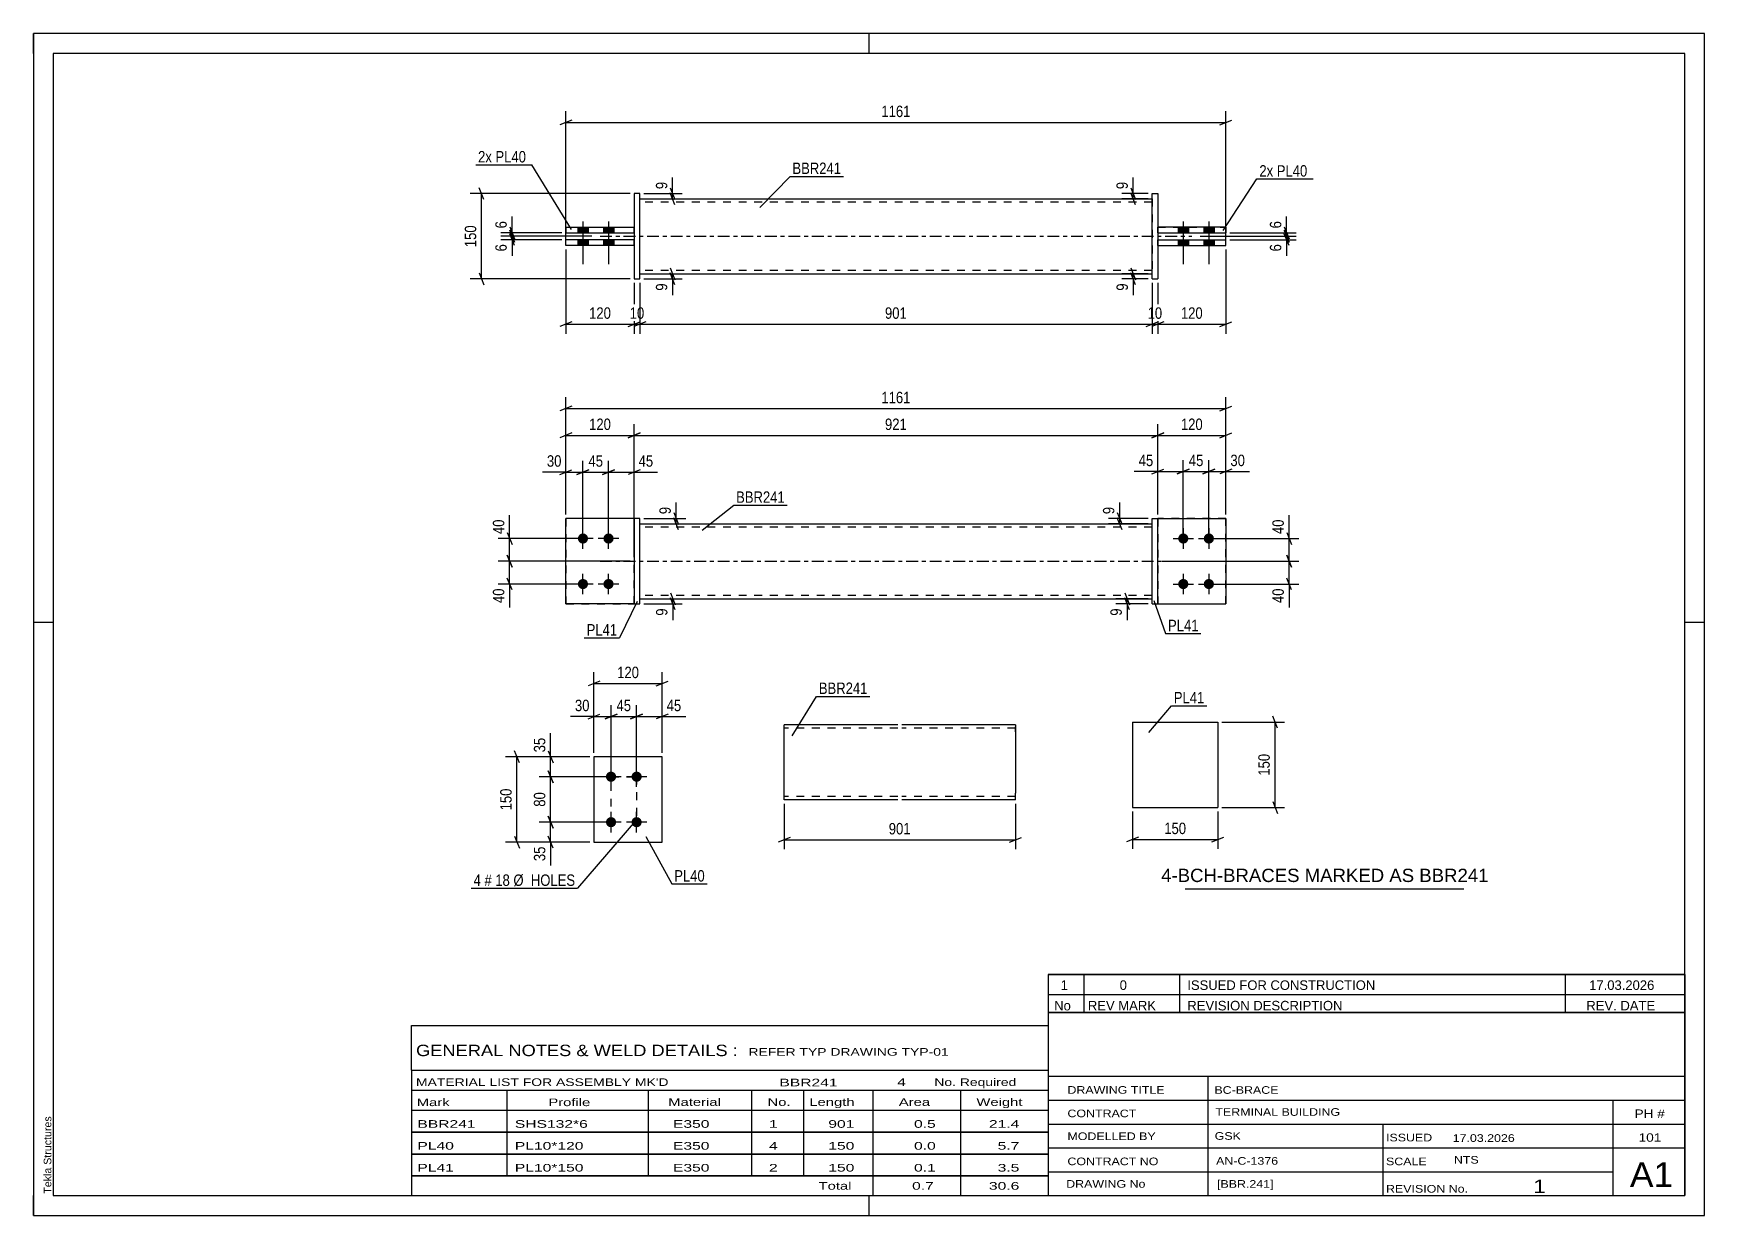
# Paper-space layout 'Layout1' of a CAD drawing. Header units: millimetres. Extents: x 0 to 420, y 0 to 297.
# The model-space entities are those that its viewports show. They can reach past a viewport. Long polylines and large blocks are cut down to what shows.
import ezdxf

# ---------------------------------------------------------------- set-up
doc = ezdxf.new("R2010")
doc.units = ezdxf.units.MM
doc.linetypes.add('DXK_LINE_DOT2', pattern=[3.9198, 1.9599, -1.9599])
doc.linetypes.add('DXK_LINE_DOT3', pattern=[5.9187, 2.979, -0.9799, 0.9799, -0.9799])
doc.layers.add('Viewport layer', color=7, linetype='Continuous', plot=False)
doc.styles.add('Arial', font='ARIAL.TTF', dxfattribs={"height": 0.2})
doc.styles.add('Arial Narrow', font='ARIALN.TTF', dxfattribs={"height": 0.2})

# ---------------------------------------------------------------- blocks, each defined once
blk = doc.blocks.new('Unknown-581633091-1163')
at = {"color": 5, "linetype": 'Continuous'}
for p, q in [((420, 297), (0, 297)), ((0, 297), (0, 0)), ((0, 292), (0, 297)), ((210, 292), (210, 297)), ((420, 0), (420, 297)), ((415, 292), (5, 292)), ((5, 292), (5, 5)), ((415, 5), (415, 292)), ((5, 149), (0, 149)), ((420, 149), (415, 149)), ((0, 0), (0, 5)), ((5, 5), (415, 5)), ((210, 0), (210, 5)), ((0, 0), (420, 0))]:
    blk.add_line(p, q, dxfattribs=at)
at = {"color": 174, "linetype": 'Continuous', "style": 'Arial'}
blk.add_text('Tekla Structures', height=1.9102, rotation=90, dxfattribs=at).set_placement((4.5, 5.5))
blk = doc.blocks.new('Part-581633091-1797 - 1790')
at = {"color": 7, "linetype": 'DXK_LINE_DOT2'}
for p, q in [((299.71, 175.1), (282.56, 175.1)), ((282.56, 175.1), (282.56, 153.67)), ((299.71, 153.67), (299.71, 175.1)), ((282.56, 153.67), (299.71, 153.67))]:
    blk.add_line(p, q, dxfattribs=at)
blk = doc.blocks.new('Part-581633091-1814 - 1790')
at = {"color": 2, "linetype": 'Continuous'}
for p, q in [((152.4, 175.1), (150.97, 175.1)), ((150.97, 175.1), (150.97, 153.67)), ((152.4, 153.67), (152.4, 175.1)), ((150.97, 153.67), (152.4, 153.67))]:
    blk.add_line(p, q, dxfattribs=at)
blk = doc.blocks.new('Bolt-581633091-1798 - 1790')
at = {"linetype": 'Continuous'}
for points in [[(138.11, 168.81, -1), (138.11, 171.38, -1)], [(144.54, 168.81, -1), (144.54, 171.38, -1)], [(138.11, 157.38, -1), (138.11, 159.95, -1)], [(144.54, 157.38, -1), (144.54, 159.95, -1)]]:
    blk.add_hatch(color=1, dxfattribs=at).paths.add_polyline_path(points)
at = {"color": 1, "linetype": 'Continuous'}
for p, q in [((138.11, 167.52), (138.11, 172.67)), ((144.54, 167.52), (144.54, 172.67)), ((140.69, 170.1), (135.54, 170.1)), ((147.11, 170.1), (141.97, 170.1)), ((138.11, 156.1), (138.11, 161.24)), ((144.54, 156.1), (144.54, 161.24)), ((140.69, 158.67), (135.54, 158.67)), ((147.11, 158.67), (141.97, 158.67))]:
    blk.add_line(p, q, dxfattribs=at)
blk = doc.blocks.new('Bolt-581633091-1799 - 1790')
at = {"linetype": 'Continuous'}
for points in [[(288.99, 171.38, -1), (288.99, 168.81, -1)], [(295.42, 171.38, -1), (295.42, 168.81, -1)], [(288.99, 159.95, -1), (288.99, 157.38, -1)], [(295.42, 159.95, -1), (295.42, 157.38, -1)]]:
    blk.add_hatch(color=1, dxfattribs=at).paths.add_polyline_path(points)
at = {"color": 1, "linetype": 'Continuous'}
for p, q in [((288.99, 172.67), (288.99, 167.52)), ((295.42, 172.67), (295.42, 167.52)), ((286.42, 170.1), (291.56, 170.1)), ((292.85, 170.1), (297.99, 170.1)), ((288.99, 161.24), (288.99, 156.1)), ((295.42, 161.24), (295.42, 156.1)), ((286.42, 158.67), (291.56, 158.67)), ((292.85, 158.67), (297.99, 158.67))]:
    blk.add_line(p, q, dxfattribs=at)
blk = doc.blocks.new('Part-581633091-1804 - 1790')
at = {"color": 2, "linetype": 'Continuous'}
for p, q in [((152.4, 173.81), (281.13, 173.81)), ((152.4, 154.95), (281.13, 154.95))]:
    blk.add_line(p, q, dxfattribs=at)
at = {"color": 7, "linetype": 'DXK_LINE_DOT2'}
for p, q in [((152.4, 154.95), (152.4, 173.81)), ((281.13, 172.95), (152.4, 172.95)), ((281.13, 154.95), (281.13, 173.81)), ((281.13, 155.81), (152.4, 155.81))]:
    blk.add_line(p, q, dxfattribs=at)
at = {"color": 7, "linetype": 'DXK_LINE_DOT3'}
blk.add_line((142.4, 164.38), (291.13, 164.38), dxfattribs=at)
blk = doc.blocks.new('Part-581633091-1809 - 1790')
at = {"color": 2, "linetype": 'Continuous'}
for p, q in [((282.56, 175.1), (299.71, 175.1)), ((299.71, 175.1), (299.71, 153.67)), ((282.56, 153.67), (299.71, 153.67))]:
    blk.add_line(p, q, dxfattribs=at)
at = {"color": 7, "linetype": 'DXK_LINE_DOT2'}
blk.add_line((282.56, 175.1), (282.56, 153.67), dxfattribs=at)
blk = doc.blocks.new('Part-581633091-1819 - 1790')
at = {"color": 7, "linetype": 'DXK_LINE_DOT2'}
for p, q in [((150.97, 175.1), (133.83, 175.1)), ((133.83, 175.1), (133.83, 153.67)), ((150.97, 153.67), (150.97, 175.1)), ((133.83, 153.67), (150.97, 153.67))]:
    blk.add_line(p, q, dxfattribs=at)
blk = doc.blocks.new('Part-581633091-1824 - 1790')
at = {"color": 2, "linetype": 'Continuous'}
for p, q in [((150.97, 175.1), (133.83, 175.1)), ((133.83, 153.67), (133.83, 175.1)), ((150.97, 153.67), (133.83, 153.67))]:
    blk.add_line(p, q, dxfattribs=at)
at = {"color": 7, "linetype": 'DXK_LINE_DOT2'}
blk.add_line((150.97, 153.67), (150.97, 175.1), dxfattribs=at)
blk = doc.blocks.new('Part-581633091-1829 - 1790')
at = {"color": 2, "linetype": 'Continuous'}
for p, q in [((281.13, 175.1), (282.56, 175.1)), ((281.13, 153.67), (281.13, 175.1)), ((282.56, 153.67), (282.56, 175.1)), ((281.13, 153.67), (281.13, 153.67)), ((281.13, 153.67), (282.56, 153.67))]:
    blk.add_line(p, q, dxfattribs=at)
at = {"color": 7, "linetype": 'DXK_LINE_DOT2'}
for p, q in [((281.13, 175.1), (282.56, 175.1)), ((281.13, 153.67), (282.56, 153.67))]:
    blk.add_line(p, q, dxfattribs=at)
blk = doc.blocks.new('Part-581633091-2144 - 2122')
at = {"color": 2, "linetype": 'Continuous'}
for p, q in [((150.97, 245.18), (133.83, 245.18)), ((133.83, 243.75), (133.83, 245.18)), ((150.97, 243.75), (133.83, 243.75)), ((150.97, 243.75), (150.97, 245.18))]:
    blk.add_line(p, q, dxfattribs=at)
blk = doc.blocks.new('Part-581633091-2128 - 2122')
at = {"color": 2, "linetype": 'Continuous'}
for p, q in [((282.56, 245.18), (299.71, 245.18)), ((282.56, 243.75), (282.56, 245.18)), ((282.56, 243.75), (282.56, 243.75)), ((282.56, 243.75), (299.71, 243.75)), ((299.71, 243.75), (299.71, 245.18))]:
    blk.add_line(p, q, dxfattribs=at)
at = {"color": 7, "linetype": 'DXK_LINE_DOT2'}
for p, q in [((282.56, 245.18), (299.71, 245.18)), ((282.56, 243.75), (299.71, 243.75))]:
    blk.add_line(p, q, dxfattribs=at)
blk = doc.blocks.new('Part-581633091-2133 - 2122')
at = {"color": 2, "linetype": 'Continuous'}
for p, q in [((299.71, 248.32), (282.56, 248.32)), ((282.56, 246.89), (282.56, 248.32)), ((299.71, 248.32), (299.71, 246.89)), ((282.56, 246.89), (282.56, 246.89)), ((282.56, 246.89), (299.71, 246.89))]:
    blk.add_line(p, q, dxfattribs=at)
at = {"color": 7, "linetype": 'DXK_LINE_DOT2'}
for p, q in [((282.56, 248.32), (282.56, 248.32)), ((282.56, 248.32), (299.71, 248.32)), ((299.71, 248.32), (299.71, 248.32)), ((282.56, 246.89), (299.71, 246.89))]:
    blk.add_line(p, q, dxfattribs=at)
blk = doc.blocks.new('Part-581633091-2150 - 2122')
at = {"color": 2, "linetype": 'Continuous'}
for p, q in [((152.4, 255.47), (281.13, 255.47)), ((152.4, 236.61), (281.13, 236.61))]:
    blk.add_line(p, q, dxfattribs=at)
at = {"color": 7, "linetype": 'DXK_LINE_DOT2'}
for p, q in [((152.4, 236.61), (152.4, 255.47)), ((281.13, 254.61), (152.4, 254.61)), ((281.13, 255.47), (281.13, 236.61)), ((281.13, 237.47), (152.4, 237.47))]:
    blk.add_line(p, q, dxfattribs=at)
at = {"color": 7, "linetype": 'DXK_LINE_DOT3'}
blk.add_line((142.4, 246.04), (291.13, 246.04), dxfattribs=at)
blk = doc.blocks.new('Part-581633091-2134 - 2122')
at = {"color": 2, "linetype": 'Continuous'}
for p, q in [((152.4, 256.75), (150.97, 256.75)), ((150.97, 256.75), (150.97, 235.32)), ((152.4, 235.32), (152.4, 256.75)), ((150.97, 235.32), (152.4, 235.32))]:
    blk.add_line(p, q, dxfattribs=at)
blk = doc.blocks.new('Part-581633091-2139 - 2122')
at = {"color": 2, "linetype": 'Continuous'}
for p, q in [((133.83, 248.32), (150.97, 248.32)), ((133.83, 248.32), (133.83, 246.89)), ((150.97, 246.89), (150.97, 248.32)), ((133.83, 246.89), (150.97, 246.89))]:
    blk.add_line(p, q, dxfattribs=at)
blk = doc.blocks.new('Part-581633091-2145 - 2122')
at = {"color": 2, "linetype": 'Continuous'}
for p, q in [((281.13, 256.75), (281.13, 256.75)), ((281.13, 235.32), (281.13, 256.75)), ((281.13, 256.75), (282.56, 256.75)), ((282.56, 256.75), (282.56, 256.75)), ((282.56, 256.75), (282.56, 235.32)), ((281.13, 235.32), (282.56, 235.32)), ((281.13, 235.32), (281.13, 235.32)), ((282.56, 235.32), (282.56, 235.32))]:
    blk.add_line(p, q, dxfattribs=at)
at = {"color": 7, "linetype": 'DXK_LINE_DOT2'}
for p, q in [((281.13, 256.75), (281.13, 256.75)), ((281.13, 256.75), (282.56, 256.75)), ((281.13, 235.32), (282.56, 235.32))]:
    blk.add_line(p, q, dxfattribs=at)
blk = doc.blocks.new('Bolt-581633091-2151 - 2122')
at = {"linetype": 'Continuous'}
for points in [[(290.28, 248.32), (287.71, 248.32), (287.71, 246.89), (290.28, 246.89)], [(290.28, 248.32), (287.71, 248.32), (287.71, 246.89), (290.28, 246.89)], [(296.71, 248.32), (294.13, 248.32), (294.13, 246.89), (296.71, 246.89)], [(296.71, 248.32), (294.13, 248.32), (294.13, 246.89), (296.71, 246.89)], [(290.28, 245.18), (287.71, 245.18), (287.71, 243.75), (290.28, 243.75)], [(290.28, 245.18), (287.71, 245.18), (287.71, 243.75), (290.28, 243.75)], [(296.71, 245.18), (294.13, 245.18), (294.13, 243.75), (296.71, 243.75)], [(296.71, 245.18), (294.13, 245.18), (294.13, 243.75), (296.71, 243.75)]]:
    blk.add_hatch(color=1, dxfattribs=at).paths.add_polyline_path(points)
at = {"color": 1, "linetype": 'Continuous'}
for p, q in [((287.71, 248.32), (287.71, 246.89)), ((287.71, 248.32), (287.71, 246.89)), ((288.99, 249.75), (288.99, 239.04)), ((288.99, 249.75), (288.99, 239.04)), ((290.28, 248.32), (290.28, 246.89)), ((290.28, 248.32), (290.28, 246.89)), ((294.13, 248.32), (294.13, 246.89)), ((294.13, 248.32), (294.13, 246.89)), ((295.42, 249.75), (295.42, 239.04)), ((295.42, 249.75), (295.42, 239.04)), ((296.71, 248.32), (296.71, 246.89)), ((296.71, 248.32), (296.71, 246.89)), ((287.71, 245.18), (287.71, 243.75)), ((287.71, 245.18), (287.71, 243.75)), ((290.28, 245.18), (290.28, 243.75)), ((290.28, 245.18), (290.28, 243.75)), ((294.13, 245.18), (294.13, 243.75)), ((294.13, 245.18), (294.13, 243.75)), ((296.71, 245.18), (296.71, 243.75)), ((296.71, 245.18), (296.71, 243.75))]:
    blk.add_line(p, q, dxfattribs=at)
blk = doc.blocks.new('Bolt-581633091-2152 - 2122')
at = {"linetype": 'Continuous'}
for points in [[(136.83, 246.89), (139.4, 246.89), (139.4, 248.32), (136.83, 248.32)], [(136.83, 246.89), (139.4, 246.89), (139.4, 248.32), (136.83, 248.32)], [(143.26, 246.89), (145.83, 246.89), (145.83, 248.32), (143.26, 248.32)], [(143.26, 246.89), (145.83, 246.89), (145.83, 248.32), (143.26, 248.32)], [(136.83, 243.75), (139.4, 243.75), (139.4, 245.18), (136.83, 245.18)], [(136.83, 243.75), (139.4, 243.75), (139.4, 245.18), (136.83, 245.18)], [(143.26, 243.75), (145.83, 243.75), (145.83, 245.18), (143.26, 245.18)], [(143.26, 243.75), (145.83, 243.75), (145.83, 245.18), (143.26, 245.18)]]:
    blk.add_hatch(color=1, dxfattribs=at).paths.add_polyline_path(points)
at = {"color": 1, "linetype": 'Continuous'}
for p, q in [((136.83, 248.32), (136.83, 246.89)), ((136.83, 248.32), (136.83, 246.89)), ((138.11, 249.75), (138.11, 239.04)), ((138.11, 249.75), (138.11, 239.04)), ((139.4, 248.32), (139.4, 246.89)), ((139.4, 248.32), (139.4, 246.89)), ((143.26, 248.32), (143.26, 246.89)), ((143.26, 248.32), (143.26, 246.89)), ((144.54, 249.75), (144.54, 239.04)), ((144.54, 249.75), (144.54, 239.04)), ((145.83, 248.32), (145.83, 246.89)), ((145.83, 248.32), (145.83, 246.89)), ((136.83, 245.18), (136.83, 243.75)), ((136.83, 245.18), (136.83, 243.75)), ((139.4, 245.18), (139.4, 243.75)), ((139.4, 245.18), (139.4, 243.75)), ((143.26, 245.18), (143.26, 243.75)), ((143.26, 245.18), (143.26, 243.75)), ((145.83, 245.18), (145.83, 243.75)), ((145.83, 245.18), (145.83, 243.75))]:
    blk.add_line(p, q, dxfattribs=at)
blk = doc.blocks.new('Part-581633091-1458 - 1409')
at = {"color": 2, "linetype": 'Continuous'}
for p, q in [((158.02, 115.26), (140.88, 115.26)), ((140.88, 115.26), (140.88, 93.83)), ((158.02, 93.83), (158.02, 115.26)), ((140.88, 93.83), (158.02, 93.83))]:
    blk.add_line(p, q, dxfattribs=at)
blk = doc.blocks.new('Bolt-581633091-1443 - 1409')
at = {"linetype": 'Continuous'}
for points in [[(145.17, 108.97, -1), (145.17, 111.55, -1)], [(151.6, 108.97, -1), (151.6, 111.55, -1)], [(145.17, 97.55, -1), (145.17, 100.12, -1)], [(151.6, 97.55, -1), (151.6, 100.12, -1)]]:
    blk.add_hatch(color=1, dxfattribs=at).paths.add_polyline_path(points)
at = {"color": 1, "linetype": 'Continuous'}
for p, q in [((147.74, 110.26), (142.6, 110.26)), ((145.17, 107.69), (145.17, 112.83)), ((154.17, 110.26), (149.02, 110.26)), ((151.6, 107.69), (151.6, 112.83)), ((145.17, 96.26), (145.17, 101.4)), ((151.6, 96.26), (151.6, 101.4)), ((147.74, 98.83), (142.6, 98.83)), ((154.17, 98.83), (149.02, 98.83))]:
    blk.add_line(p, q, dxfattribs=at)
blk = doc.blocks.new('Part-581633091-1389 - 1373')
at = {"color": 2, "linetype": 'Continuous'}
for p, q in [((276.24, 123.98), (276.24, 102.55)), ((276.24, 123.98), (297.67, 123.98)), ((297.67, 123.98), (297.67, 102.55)), ((276.24, 102.55), (297.67, 102.55))]:
    blk.add_line(p, q, dxfattribs=at)
blk = doc.blocks.new('Part-581633091-1273 - 1255')
at = {"color": 2, "linetype": 'Continuous'}
for p, q in [((217.22, 123.28), (188.65, 123.28)), ((188.65, 104.55), (188.65, 123.28)), ((246.79, 123.28), (218.22, 123.28)), ((246.79, 123.28), (246.79, 123.15)), ((246.79, 123.15), (246.79, 121.56)), ((246.79, 121.56), (246.79, 106.14)), ((246.79, 104.42), (246.79, 106.14)), ((188.65, 104.42), (188.65, 104.55)), ((217.22, 104.42), (188.65, 104.42)), ((246.79, 104.42), (218.22, 104.42))]:
    blk.add_line(p, q, dxfattribs=at)
at = {"color": 7, "linetype": 'DXK_LINE_DOT2'}
for p, q in [((217.22, 122.42), (188.65, 122.42)), ((246.79, 122.42), (218.22, 122.42)), ((246.79, 121.56), (246.79, 122.78)), ((188.65, 105.28), (188.65, 105.34)), ((217.22, 105.28), (188.65, 105.28)), ((246.79, 105.28), (218.22, 105.28)), ((246.79, 105.34), (246.79, 105.81)), ((246.79, 105.28), (246.79, 105.34))]:
    blk.add_line(p, q, dxfattribs=at)
blk = doc.blocks.new('Rectangle-581633091-1567 - 1409')
at = {"color": 1, "linetype": 'DXK_LINE_DOT2'}
blk.add_lwpolyline([(145.17, 110.26), (151.6, 110.26), (151.6, 98.83), (145.17, 98.83), (145.17, 110.26)], close=True, dxfattribs=at)
blk = doc.blocks.new('StraightDimension-581633091-1863 - 1790')
at = {"color": 7, "linetype": 'Continuous'}
for p, q in [((149.97, 164.38), (116.83, 164.38)), ((119.08, 165.88), (120.28, 162.88)), ((119.68, 158.67), (119.68, 164.38)), ((120.28, 157.17), (119.08, 160.17)), ((137.11, 158.67), (116.83, 158.67))]:
    blk.add_line(p, q, dxfattribs=at)
at = {"color": 0}
blk.add_wipeout([(118.93, 158.14), (114.73, 158.14), (114.73, 153.29), (118.93, 153.29)], dxfattribs=at)
at = {"color": 7, "linetype": 'Continuous'}
blk.add_line((119.68, 158.67), (119.68, 152.76), dxfattribs=at)
blk.add_line((119.68, 158.67), (119.68, 152.76), dxfattribs=at)
at = {"color": 3, "style": 'Arial Narrow'}
blk.add_text('40', height=2.863, rotation=90.0002, dxfattribs=at).set_placement((118.33, 153.89))
blk = doc.blocks.new('StraightDimension-581633091-2017 - 1790')
at = {"color": 7, "linetype": 'Continuous'}
for p, q in [((135.33, 203.35), (132.33, 202.15)), ((133.83, 176.1), (133.83, 205.6)), ((133.83, 202.75), (299.71, 202.75)), ((298.21, 202.15), (301.21, 203.35)), ((299.71, 176.1), (299.71, 205.6))]:
    blk.add_line(p, q, dxfattribs=at)
at = {"color": 0}
blk.add_wipeout([(221.02, 203.5), (221.02, 207.7), (212.51, 207.7), (212.51, 203.5)], dxfattribs=at)
at = {"color": 3, "style": 'Arial Narrow'}
blk.add_text('1161', height=2.863, dxfattribs=at).set_placement((213.11, 204.1))
blk = doc.blocks.new('StraightDimension-581633091-2083 - 1790')
at = {"color": 7, "linetype": 'Continuous'}
for p, q in [((160.93, 176.6), (162.13, 173.6)), ((153.4, 175.1), (163.93, 175.1)), ((153.4, 173.81), (163.93, 173.81)), ((162.13, 172.31), (160.93, 175.31)), ((161.53, 173.81), (161.53, 175.1))]:
    blk.add_line(p, q, dxfattribs=at)
at = {"color": 0}
blk.add_wipeout([(160.78, 178.65), (156.58, 178.65), (156.58, 175.62), (160.78, 175.62)], dxfattribs=at)
at = {"color": 7, "linetype": 'Continuous'}
blk.add_line((161.53, 175.1), (161.53, 179.17), dxfattribs=at)
blk.add_line((161.53, 175.1), (161.53, 179.17), dxfattribs=at)
at = {"color": 3, "style": 'Arial Narrow'}
blk.add_text('9', height=2.86, rotation=90.0002, dxfattribs=at).set_placement((160.18, 176.22))
blk = doc.blocks.new('StraightDimension-581633091-1982 - 1790')
at = {"color": 7, "linetype": 'Continuous'}
for p, q in [((133.83, 176.1), (133.83, 198.87)), ((150.97, 165.38), (150.97, 198.87)), ((135.33, 196.62), (132.33, 195.42)), ((133.83, 196.02), (150.97, 196.02)), ((149.47, 195.42), (152.47, 196.62))]:
    blk.add_line(p, q, dxfattribs=at)
at = {"color": 0}
blk.add_wipeout([(145.74, 196.77), (145.74, 200.97), (139.06, 200.97), (139.06, 196.77)], dxfattribs=at)
at = {"color": 3, "style": 'Arial Narrow'}
blk.add_text('120', height=2.863, dxfattribs=at).set_placement((139.66, 197.37))
blk = doc.blocks.new('StraightDimension-581633091-1918 - 1790')
at = {"color": 7, "linetype": 'Continuous'}
for p, q in [((138.11, 171.1), (138.11, 189.65)), ((144.54, 171.1), (144.54, 189.65)), ((136.61, 186.2), (139.61, 187.4)), ((138.11, 186.8), (144.54, 186.8)), ((146.04, 187.4), (143.04, 186.2))]:
    blk.add_line(p, q, dxfattribs=at)
at = {"color": 0}
blk.add_wipeout([(143.76, 187.55), (143.76, 191.75), (138.9, 191.75), (138.9, 187.55)], dxfattribs=at)
at = {"color": 3, "style": 'Arial Narrow'}
blk.add_text('45', height=2.863, dxfattribs=at).set_placement((139.5, 188.15))
blk = doc.blocks.new('StraightDimension-581633091-1854 - 1790')
at = {"color": 7, "linetype": 'Continuous'}
for p, q in [((160.08, 156.45), (161.28, 153.45)), ((153.4, 154.95), (163.08, 154.95)), ((153.4, 153.67), (163.08, 153.67)), ((161.28, 152.17), (160.08, 155.17)), ((160.68, 153.67), (160.68, 154.95))]:
    blk.add_line(p, q, dxfattribs=at)
at = {"color": 0}
blk.add_wipeout([(159.93, 153.14), (155.73, 153.14), (155.73, 150.11), (159.93, 150.11)], dxfattribs=at)
at = {"color": 7, "linetype": 'Continuous'}
blk.add_line((160.68, 153.67), (160.68, 149.59), dxfattribs=at)
blk.add_line((160.68, 153.67), (160.68, 149.59), dxfattribs=at)
at = {"color": 3, "style": 'Arial Narrow'}
blk.add_text('9', height=2.86, rotation=90.0002, dxfattribs=at).set_placement((159.33, 150.71))
blk = doc.blocks.new('StraightDimension-581633091-1836 - 1790')
at = {"color": 7, "linetype": 'Continuous'}
for p, q in [((272.41, 176.6), (273.61, 173.6)), ((280.13, 175.1), (270.16, 175.1)), ((280.13, 173.81), (270.16, 173.81)), ((273.61, 172.31), (272.41, 175.31)), ((273.01, 173.81), (273.01, 175.1))]:
    blk.add_line(p, q, dxfattribs=at)
at = {"color": 0}
blk.add_wipeout([(272.26, 178.65), (268.06, 178.65), (268.06, 175.62), (272.26, 175.62)], dxfattribs=at)
at = {"color": 7, "linetype": 'Continuous'}
blk.add_line((273.01, 175.1), (273.01, 179.17), dxfattribs=at)
blk.add_line((273.01, 175.1), (273.01, 179.17), dxfattribs=at)
at = {"color": 3, "style": 'Arial Narrow'}
blk.add_text('9', height=2.86, rotation=90.0002, dxfattribs=at).set_placement((271.66, 176.22))
blk = doc.blocks.new('StraightDimension-581633091-2037 - 1790')
at = {"color": 7, "linetype": 'Continuous'}
for p, q in [((282.56, 176.1), (282.56, 189.8)), ((288.99, 171.1), (288.99, 189.8)), ((281.06, 186.35), (284.06, 187.55)), ((282.56, 186.95), (288.99, 186.95)), ((290.49, 187.55), (287.49, 186.35))]:
    blk.add_line(p, q, dxfattribs=at)
at = {"color": 0}
blk.add_wipeout([(282.04, 187.7), (282.04, 191.9), (277.18, 191.9), (277.18, 187.7)], dxfattribs=at)
at = {"color": 7, "linetype": 'Continuous'}
blk.add_line((282.56, 186.95), (276.66, 186.95), dxfattribs=at)
blk.add_line((282.56, 186.95), (276.66, 186.95), dxfattribs=at)
at = {"color": 3, "style": 'Arial Narrow'}
blk.add_text('45', height=2.863, dxfattribs=at).set_placement((277.78, 188.3))
blk = doc.blocks.new('StraightDimension-581633091-1845 - 1790')
at = {"color": 7, "linetype": 'Continuous'}
for p, q in [((274.28, 156.45), (275.48, 153.45)), ((280.13, 154.95), (272.03, 154.95)), ((280.13, 153.67), (272.03, 153.67)), ((275.48, 152.17), (274.28, 155.17)), ((274.88, 153.67), (274.88, 154.95))]:
    blk.add_line(p, q, dxfattribs=at)
at = {"color": 0}
blk.add_wipeout([(274.13, 153.14), (269.93, 153.14), (269.93, 150.11), (274.13, 150.11)], dxfattribs=at)
at = {"color": 7, "linetype": 'Continuous'}
blk.add_line((274.88, 153.67), (274.88, 149.59), dxfattribs=at)
blk.add_line((274.88, 153.67), (274.88, 149.59), dxfattribs=at)
at = {"color": 3, "style": 'Arial Narrow'}
blk.add_text('9', height=2.86, rotation=90.0002, dxfattribs=at).set_placement((273.53, 150.71))
blk = doc.blocks.new('StraightDimension-581633091-1872 - 1790')
at = {"color": 7, "linetype": 'Continuous'}
for p, q in [((137.11, 170.1), (116.83, 170.1)), ((119.08, 171.6), (120.28, 168.6)), ((119.68, 164.38), (119.68, 170.1)), ((149.97, 164.38), (116.83, 164.38)), ((120.28, 162.88), (119.08, 165.88))]:
    blk.add_line(p, q, dxfattribs=at)
at = {"color": 0}
blk.add_wipeout([(118.93, 175.48), (114.73, 175.48), (114.73, 170.62), (118.93, 170.62)], dxfattribs=at)
at = {"color": 7, "linetype": 'Continuous'}
blk.add_line((119.68, 170.1), (119.68, 176), dxfattribs=at)
blk.add_line((119.68, 170.1), (119.68, 176), dxfattribs=at)
at = {"color": 3, "style": 'Arial Narrow'}
blk.add_text('40', height=2.863, rotation=90.0002, dxfattribs=at).set_placement((118.33, 171.22))
blk = doc.blocks.new('StraightDimension-581633091-1902 - 1790')
at = {"color": 7, "linetype": 'Continuous'}
for p, q in [((144.54, 171.1), (144.54, 189.65)), ((150.97, 176.1), (150.97, 189.65)), ((143.04, 186.2), (146.04, 187.4)), ((144.54, 186.8), (150.97, 186.8)), ((152.47, 187.4), (149.47, 186.2))]:
    blk.add_line(p, q, dxfattribs=at)
at = {"color": 0}
blk.add_wipeout([(156.35, 187.55), (156.35, 191.75), (151.5, 191.75), (151.5, 187.55)], dxfattribs=at)
at = {"color": 7, "linetype": 'Continuous'}
blk.add_line((150.97, 186.8), (156.88, 186.8), dxfattribs=at)
blk.add_line((150.97, 186.8), (156.88, 186.8), dxfattribs=at)
at = {"color": 3, "style": 'Arial Narrow'}
blk.add_text('45', height=2.863, dxfattribs=at).set_placement((152.1, 188.15))
blk = doc.blocks.new('StraightDimension-581633091-1931 - 1790')
at = {"color": 7, "linetype": 'Continuous'}
for p, q in [((133.83, 176.1), (133.83, 189.65)), ((138.11, 171.1), (138.11, 189.65)), ((132.33, 186.2), (135.33, 187.4)), ((133.83, 186.8), (138.11, 186.8)), ((139.61, 187.4), (136.61, 186.2))]:
    blk.add_line(p, q, dxfattribs=at)
at = {"color": 0}
blk.add_wipeout([(133.3, 187.55), (133.3, 191.75), (128.45, 191.75), (128.45, 187.55)], dxfattribs=at)
at = {"color": 7, "linetype": 'Continuous'}
blk.add_line((133.83, 186.8), (127.92, 186.8), dxfattribs=at)
blk.add_line((133.83, 186.8), (127.92, 186.8), dxfattribs=at)
at = {"color": 3, "style": 'Arial Narrow'}
blk.add_text('30', height=2.863, dxfattribs=at).set_placement((129.05, 188.15))
blk = doc.blocks.new('StraightDimension-581633091-1948 - 1790')
at = {"color": 7, "linetype": 'Continuous'}
for p, q in [((282.56, 176.1), (282.56, 198.87)), ((299.71, 176.1), (299.71, 198.87)), ((284.06, 196.62), (281.06, 195.42)), ((282.56, 196.02), (299.71, 196.02)), ((298.21, 195.42), (301.21, 196.62))]:
    blk.add_line(p, q, dxfattribs=at)
at = {"color": 0}
blk.add_wipeout([(294.48, 196.77), (294.48, 200.97), (287.79, 200.97), (287.79, 196.77)], dxfattribs=at)
at = {"color": 3, "style": 'Arial Narrow'}
blk.add_text('120', height=2.863, dxfattribs=at).set_placement((288.39, 197.37))
blk = doc.blocks.new('StraightDimension-581633091-1967 - 1790')
at = {"color": 7, "linetype": 'Continuous'}
for p, q in [((150.97, 165.38), (150.97, 198.87)), ((282.56, 176.1), (282.56, 198.87)), ((152.47, 196.62), (149.47, 195.42)), ((150.97, 196.02), (282.56, 196.02)), ((281.06, 195.42), (284.06, 196.62))]:
    blk.add_line(p, q, dxfattribs=at)
at = {"color": 0}
blk.add_wipeout([(220.11, 196.77), (220.11, 200.97), (213.42, 200.97), (213.42, 196.77)], dxfattribs=at)
at = {"color": 3, "style": 'Arial Narrow'}
blk.add_text('921', height=2.863, dxfattribs=at).set_placement((214.02, 197.37))
blk = doc.blocks.new('StraightDimension-581633091-1998 - 1790')
at = {"color": 7, "linetype": 'Continuous'}
for p, q in [((296.42, 170.1), (317.99, 170.1)), ((314.99, 171.6), (316.19, 168.6)), ((315.59, 164.38), (315.59, 170.1)), ((283.56, 164.38), (317.99, 164.38)), ((316.19, 162.88), (314.99, 165.88))]:
    blk.add_line(p, q, dxfattribs=at)
at = {"color": 0}
blk.add_wipeout([(314.84, 175.48), (310.64, 175.48), (310.64, 170.62), (314.84, 170.62)], dxfattribs=at)
at = {"color": 7, "linetype": 'Continuous'}
blk.add_line((315.59, 170.1), (315.59, 176), dxfattribs=at)
blk.add_line((315.59, 170.1), (315.59, 176), dxfattribs=at)
at = {"color": 3, "style": 'Arial Narrow'}
blk.add_text('40', height=2.863, rotation=90.0002, dxfattribs=at).set_placement((314.24, 171.22))
blk = doc.blocks.new('StraightDimension-581633091-2007 - 1790')
at = {"color": 7, "linetype": 'Continuous'}
for p, q in [((283.56, 164.38), (317.99, 164.38)), ((314.99, 165.88), (316.19, 162.88)), ((315.59, 158.67), (315.59, 164.38)), ((316.19, 157.17), (314.99, 160.17)), ((296.42, 158.67), (317.99, 158.67))]:
    blk.add_line(p, q, dxfattribs=at)
at = {"color": 0}
blk.add_wipeout([(314.84, 158.14), (310.64, 158.14), (310.64, 153.29), (314.84, 153.29)], dxfattribs=at)
at = {"color": 7, "linetype": 'Continuous'}
blk.add_line((315.59, 158.67), (315.59, 152.76), dxfattribs=at)
blk.add_line((315.59, 158.67), (315.59, 152.76), dxfattribs=at)
at = {"color": 3, "style": 'Arial Narrow'}
blk.add_text('40', height=2.863, rotation=90.0002, dxfattribs=at).set_placement((314.24, 153.89))
blk = doc.blocks.new('StraightDimension-581633091-2053 - 1790')
at = {"color": 7, "linetype": 'Continuous'}
for p, q in [((288.99, 171.1), (288.99, 189.8)), ((295.42, 171.1), (295.42, 189.8)), ((287.49, 186.35), (290.49, 187.55)), ((288.99, 186.95), (295.42, 186.95)), ((296.92, 187.55), (293.92, 186.35))]:
    blk.add_line(p, q, dxfattribs=at)
at = {"color": 0}
blk.add_wipeout([(294.63, 187.7), (294.63, 191.9), (289.78, 191.9), (289.78, 187.7)], dxfattribs=at)
at = {"color": 3, "style": 'Arial Narrow'}
blk.add_text('45', height=2.863, dxfattribs=at).set_placement((290.38, 188.3))
blk = doc.blocks.new('StraightDimension-581633091-2066 - 1790')
at = {"color": 7, "linetype": 'Continuous'}
for p, q in [((295.42, 171.1), (295.42, 189.8)), ((299.71, 176.1), (299.71, 189.8)), ((293.92, 186.35), (296.92, 187.55)), ((295.42, 186.95), (299.71, 186.95)), ((301.21, 187.55), (298.21, 186.35))]:
    blk.add_line(p, q, dxfattribs=at)
at = {"color": 0}
blk.add_wipeout([(305.09, 187.7), (305.09, 191.9), (300.23, 191.9), (300.23, 187.7)], dxfattribs=at)
at = {"color": 7, "linetype": 'Continuous'}
blk.add_line((299.71, 186.95), (305.61, 186.95), dxfattribs=at)
blk.add_line((299.71, 186.95), (305.61, 186.95), dxfattribs=at)
at = {"color": 3, "style": 'Arial Narrow'}
blk.add_text('30', height=2.863, dxfattribs=at).set_placement((300.83, 188.3))
blk = doc.blocks.new('StraightDimension-581633091-2228 - 2122')
at = {"color": 7, "linetype": 'Continuous'}
for p, q in [((299.71, 242.75), (299.71, 221.56)), ((282.56, 234.32), (282.56, 221.56)), ((284.06, 224.56), (281.06, 223.36)), ((282.56, 223.96), (299.71, 223.96)), ((298.21, 223.36), (301.21, 224.56))]:
    blk.add_line(p, q, dxfattribs=at)
at = {"color": 0}
blk.add_wipeout([(294.48, 224.71), (294.48, 228.91), (287.79, 228.91), (287.79, 224.71)], dxfattribs=at)
at = {"color": 3, "style": 'Arial Narrow'}
blk.add_text('120', height=2.863, dxfattribs=at).set_placement((288.39, 225.31))
blk = doc.blocks.new('StraightDimension-581633091-2198 - 2122')
at = {"color": 7, "linetype": 'Continuous'}
for p, q in [((293.21, 246.04), (317.36, 246.04)), ((300.71, 245.18), (317.36, 245.18)), ((314.36, 247.54), (315.56, 244.54)), ((315.56, 243.68), (314.36, 246.68)), ((314.96, 245.18), (314.96, 246.04))]:
    blk.add_line(p, q, dxfattribs=at)
at = {"color": 0}
blk.add_wipeout([(314.21, 244.66), (310.01, 244.66), (310.01, 241.63), (314.21, 241.63)], dxfattribs=at)
at = {"color": 7, "linetype": 'Continuous'}
blk.add_line((314.96, 245.18), (314.96, 241.1), dxfattribs=at)
blk.add_line((314.96, 245.18), (314.96, 241.1), dxfattribs=at)
at = {"color": 3, "style": 'Arial Narrow'}
blk.add_text('6', height=2.86, rotation=90.0002, dxfattribs=at).set_placement((313.61, 242.23))
blk = doc.blocks.new('StraightDimension-581633091-2155 - 2122')
at = {"color": 7, "linetype": 'Continuous'}
for p, q in [((119.7, 248.39), (120.9, 245.39)), ((132.83, 246.89), (117.45, 246.89)), ((140.33, 246.04), (117.45, 246.04)), ((120.9, 244.54), (119.7, 247.54)), ((120.3, 246.04), (120.3, 246.89))]:
    blk.add_line(p, q, dxfattribs=at)
at = {"color": 0}
blk.add_wipeout([(119.55, 250.45), (115.35, 250.45), (115.35, 247.42), (119.55, 247.42)], dxfattribs=at)
at = {"color": 7, "linetype": 'Continuous'}
blk.add_line((120.3, 246.89), (120.3, 250.97), dxfattribs=at)
blk.add_line((120.3, 246.89), (120.3, 250.97), dxfattribs=at)
at = {"color": 3, "style": 'Arial Narrow'}
blk.add_text('6', height=2.86, rotation=90.0002, dxfattribs=at).set_placement((118.95, 248.02))
blk = doc.blocks.new('StraightDimension-581633091-2167 - 2122')
at = {"color": 7, "linetype": 'Continuous'}
for p, q in [((140.33, 246.04), (117.45, 246.04)), ((132.83, 245.18), (117.45, 245.18)), ((119.7, 247.54), (120.9, 244.54)), ((120.9, 243.68), (119.7, 246.68)), ((120.3, 245.18), (120.3, 246.04))]:
    blk.add_line(p, q, dxfattribs=at)
at = {"color": 0}
blk.add_wipeout([(119.55, 244.66), (115.35, 244.66), (115.35, 241.63), (119.55, 241.63)], dxfattribs=at)
at = {"color": 7, "linetype": 'Continuous'}
blk.add_line((120.3, 245.18), (120.3, 241.1), dxfattribs=at)
blk.add_line((120.3, 245.18), (120.3, 241.1), dxfattribs=at)
at = {"color": 3, "style": 'Arial Narrow'}
blk.add_text('6', height=2.86, rotation=90.0002, dxfattribs=at).set_placement((118.95, 242.23))
blk = doc.blocks.new('StraightDimension-581633091-2178 - 2122')
at = {"color": 7, "linetype": 'Continuous'}
for p, q in [((280.13, 256.75), (273.55, 256.75)), ((275.8, 258.25), (277, 255.25)), ((277, 253.97), (275.8, 256.97)), ((276.4, 255.47), (276.4, 256.75)), ((280.13, 255.47), (273.55, 255.47))]:
    blk.add_line(p, q, dxfattribs=at)
at = {"color": 0}
blk.add_wipeout([(275.65, 260.31), (271.45, 260.31), (271.45, 257.28), (275.65, 257.28)], dxfattribs=at)
at = {"color": 7, "linetype": 'Continuous'}
blk.add_line((276.4, 256.75), (276.4, 260.83), dxfattribs=at)
blk.add_line((276.4, 256.75), (276.4, 260.83), dxfattribs=at)
at = {"color": 3, "style": 'Arial Narrow'}
blk.add_text('9', height=2.86, rotation=90.0002, dxfattribs=at).set_placement((275.05, 257.88))
blk = doc.blocks.new('StraightDimension-581633091-2189 - 2122')
at = {"color": 7, "linetype": 'Continuous'}
for p, q in [((314.36, 248.39), (315.56, 245.39)), ((293.21, 246.04), (317.36, 246.04)), ((300.71, 246.89), (317.36, 246.89)), ((315.56, 244.54), (314.36, 247.54)), ((314.96, 246.04), (314.96, 246.89))]:
    blk.add_line(p, q, dxfattribs=at)
at = {"color": 0}
blk.add_wipeout([(314.21, 250.45), (310.01, 250.45), (310.01, 247.42), (314.21, 247.42)], dxfattribs=at)
at = {"color": 7, "linetype": 'Continuous'}
blk.add_line((314.96, 246.89), (314.96, 250.97), dxfattribs=at)
blk.add_line((314.96, 246.89), (314.96, 250.97), dxfattribs=at)
at = {"color": 3, "style": 'Arial Narrow'}
blk.add_text('6', height=2.86, rotation=90.0002, dxfattribs=at).set_placement((313.61, 248.02))
blk = doc.blocks.new('StraightDimension-581633091-2207 - 2122')
at = {"color": 7, "linetype": 'Continuous'}
for p, q in [((153.4, 256.75), (163.04, 256.75)), ((160.04, 258.25), (161.24, 255.25)), ((161.24, 253.97), (160.04, 256.97)), ((160.64, 255.47), (160.64, 256.75)), ((153.4, 255.47), (163.04, 255.47))]:
    blk.add_line(p, q, dxfattribs=at)
at = {"color": 0}
blk.add_wipeout([(159.89, 260.31), (155.69, 260.31), (155.69, 257.28), (159.89, 257.28)], dxfattribs=at)
at = {"color": 7, "linetype": 'Continuous'}
blk.add_line((160.64, 256.75), (160.64, 260.83), dxfattribs=at)
blk.add_line((160.64, 256.75), (160.64, 260.83), dxfattribs=at)
at = {"color": 3, "style": 'Arial Narrow'}
blk.add_text('9', height=2.86, rotation=90.0002, dxfattribs=at).set_placement((159.29, 257.88))
blk = doc.blocks.new('StraightDimension-581633091-2218 - 2122')
at = {"color": 7, "linetype": 'Continuous'}
for p, q in [((280.13, 236.61), (273.55, 236.61)), ((280.13, 235.32), (273.55, 235.32)), ((275.8, 238.11), (277, 235.11)), ((277, 233.82), (275.8, 236.82)), ((276.4, 235.32), (276.4, 236.61))]:
    blk.add_line(p, q, dxfattribs=at)
at = {"color": 0}
blk.add_wipeout([(275.65, 234.8), (271.45, 234.8), (271.45, 231.77), (275.65, 231.77)], dxfattribs=at)
at = {"color": 7, "linetype": 'Continuous'}
blk.add_line((276.4, 235.32), (276.4, 231.25), dxfattribs=at)
blk.add_line((276.4, 235.32), (276.4, 231.25), dxfattribs=at)
at = {"color": 3, "style": 'Arial Narrow'}
blk.add_text('9', height=2.86, rotation=90.0002, dxfattribs=at).set_placement((275.05, 232.37))
blk = doc.blocks.new('StraightDimension-581633091-2238 - 2122')
at = {"color": 7, "linetype": 'Continuous'}
for p, q in [((281.13, 234.32), (281.13, 221.56)), ((282.56, 234.32), (282.56, 221.56)), ((279.63, 223.36), (282.63, 224.56)), ((284.06, 224.56), (281.06, 223.36)), ((281.13, 223.96), (282.56, 223.96))]:
    blk.add_line(p, q, dxfattribs=at)
at = {"color": 0}
blk.add_wipeout([(284.28, 224.71), (284.28, 228.91), (279.42, 228.91), (279.42, 224.71)], dxfattribs=at)
at = {"color": 3, "style": 'Arial Narrow'}
blk.add_text('10', height=2.863, dxfattribs=at).set_placement((280.02, 225.31))
blk = doc.blocks.new('StraightDimension-581633091-2247 - 2122')
at = {"color": 7, "linetype": 'Continuous'}
for p, q in [((133.83, 242.75), (133.83, 221.56)), ((150.97, 234.32), (150.97, 221.56)), ((135.33, 224.56), (132.33, 223.36)), ((133.83, 223.96), (150.97, 223.96)), ((149.47, 223.36), (152.47, 224.56))]:
    blk.add_line(p, q, dxfattribs=at)
at = {"color": 0}
blk.add_wipeout([(145.74, 224.71), (145.74, 228.91), (139.06, 228.91), (139.06, 224.71)], dxfattribs=at)
at = {"color": 3, "style": 'Arial Narrow'}
blk.add_text('120', height=2.863, dxfattribs=at).set_placement((139.66, 225.31))
blk = doc.blocks.new('StraightDimension-581633091-2257 - 2122')
at = {"color": 7, "linetype": 'Continuous'}
for p, q in [((150.97, 234.32), (150.97, 221.56)), ((152.4, 234.32), (152.4, 221.56)), ((149.47, 223.36), (152.47, 224.56)), ((153.9, 224.56), (150.9, 223.36)), ((150.97, 223.96), (152.4, 223.96))]:
    blk.add_line(p, q, dxfattribs=at)
at = {"color": 0}
blk.add_wipeout([(154.11, 224.71), (154.11, 228.91), (149.26, 228.91), (149.26, 224.71)], dxfattribs=at)
at = {"color": 3, "style": 'Arial Narrow'}
blk.add_text('10', height=2.863, dxfattribs=at).set_placement((149.86, 225.31))
blk = doc.blocks.new('StraightDimension-581633091-2266 - 2122')
at = {"color": 7, "linetype": 'Continuous'}
for p, q in [((152.4, 234.32), (152.4, 221.56)), ((281.13, 234.32), (281.13, 221.56)), ((153.9, 224.56), (150.9, 223.36)), ((152.4, 223.96), (281.13, 223.96)), ((279.63, 223.36), (282.63, 224.56))]:
    blk.add_line(p, q, dxfattribs=at)
at = {"color": 0}
blk.add_wipeout([(220.11, 224.71), (220.11, 228.91), (213.42, 228.91), (213.42, 224.71)], dxfattribs=at)
at = {"color": 3, "style": 'Arial Narrow'}
blk.add_text('901', height=2.863, dxfattribs=at).set_placement((214.02, 225.31))
blk = doc.blocks.new('StraightDimension-581633091-2275 - 2122')
at = {"color": 7, "linetype": 'Continuous'}
for p, q in [((133.83, 244.75), (133.83, 277.49)), ((299.71, 244.75), (299.71, 277.49)), ((135.33, 275.24), (132.33, 274.04)), ((133.83, 274.64), (299.71, 274.64)), ((298.21, 274.04), (301.21, 275.24))]:
    blk.add_line(p, q, dxfattribs=at)
at = {"color": 0}
blk.add_wipeout([(221.02, 275.39), (221.02, 279.59), (212.51, 279.59), (212.51, 275.39)], dxfattribs=at)
at = {"color": 3, "style": 'Arial Narrow'}
blk.add_text('1161', height=2.863, dxfattribs=at).set_placement((213.11, 275.99))
blk = doc.blocks.new('StraightDimension-581633091-2286 - 2122')
at = {"color": 7, "linetype": 'Continuous'}
for p, q in [((149.97, 256.75), (109.78, 256.75)), ((113.23, 255.25), (112.03, 258.25)), ((112.63, 235.32), (112.63, 256.75)), ((149.97, 235.32), (109.78, 235.32)), ((112.03, 236.82), (113.23, 233.82))]:
    blk.add_line(p, q, dxfattribs=at)
at = {"color": 0}
blk.add_wipeout([(111.88, 249.38), (107.68, 249.38), (107.68, 242.7), (111.88, 242.7)], dxfattribs=at)
at = {"color": 3, "style": 'Arial Narrow'}
blk.add_text('150', height=2.863, rotation=90.0002, dxfattribs=at).set_placement((111.28, 243.3))
blk = doc.blocks.new('StraightDimension-581633091-2297 - 2122')
at = {"color": 7, "linetype": 'Continuous'}
for p, q in [((153.4, 236.61), (163.04, 236.61)), ((153.4, 235.32), (163.04, 235.32)), ((160.04, 238.11), (161.24, 235.11)), ((161.24, 233.82), (160.04, 236.82)), ((160.64, 235.32), (160.64, 236.61))]:
    blk.add_line(p, q, dxfattribs=at)
at = {"color": 0}
blk.add_wipeout([(159.89, 234.8), (155.69, 234.8), (155.69, 231.77), (159.89, 231.77)], dxfattribs=at)
at = {"color": 7, "linetype": 'Continuous'}
blk.add_line((160.64, 235.32), (160.64, 231.25), dxfattribs=at)
blk.add_line((160.64, 235.32), (160.64, 231.25), dxfattribs=at)
at = {"color": 3, "style": 'Arial Narrow'}
blk.add_text('9', height=2.86, rotation=90.0002, dxfattribs=at).set_placement((159.29, 232.37))
blk = doc.blocks.new('StraightDimension-581633091-1514 - 1409')
at = {"color": 7, "linetype": 'Continuous'}
for p, q in [((140.88, 116.26), (140.88, 128.23)), ((145.17, 111.26), (145.17, 128.23)), ((139.38, 124.78), (142.38, 125.98)), ((140.88, 125.38), (145.17, 125.38)), ((146.67, 125.98), (143.67, 124.78))]:
    blk.add_line(p, q, dxfattribs=at)
at = {"color": 0}
blk.add_wipeout([(140.36, 126.13), (140.36, 130.33), (135.5, 130.33), (135.5, 126.13)], dxfattribs=at)
at = {"color": 7, "linetype": 'Continuous'}
blk.add_line((140.88, 125.38), (134.98, 125.38), dxfattribs=at)
blk.add_line((140.88, 125.38), (134.98, 125.38), dxfattribs=at)
at = {"color": 3, "style": 'Arial Narrow'}
blk.add_text('30', height=2.863, dxfattribs=at).set_placement((136.1, 126.73))
blk = doc.blocks.new('StraightDimension-581633091-1483 - 1409')
at = {"color": 7, "linetype": 'Continuous'}
for p, q in [((139.88, 115.26), (127.14, 115.26)), ((129.39, 116.76), (130.59, 113.76)), ((129.99, 110.26), (129.99, 115.26)), ((144.17, 110.26), (127.14, 110.26)), ((130.59, 108.76), (129.39, 111.76))]:
    blk.add_line(p, q, dxfattribs=at)
at = {"color": 0}
blk.add_wipeout([(129.24, 120.64), (125.04, 120.64), (125.04, 115.78), (129.24, 115.78)], dxfattribs=at)
at = {"color": 7, "linetype": 'Continuous'}
blk.add_line((129.99, 115.26), (129.99, 121.17), dxfattribs=at)
blk.add_line((129.99, 115.26), (129.99, 121.17), dxfattribs=at)
at = {"color": 3, "style": 'Arial Narrow'}
blk.add_text('35', height=2.863, rotation=90.0002, dxfattribs=at).set_placement((128.64, 116.38))
blk = doc.blocks.new('StraightDimension-581633091-1460 - 1409')
at = {"color": 7, "linetype": 'Continuous'}
for p, q in [((144.17, 98.83), (127.14, 98.83)), ((129.39, 100.33), (130.59, 97.33)), ((129.99, 93.83), (129.99, 98.83)), ((139.88, 93.83), (127.14, 93.83)), ((130.59, 92.33), (129.39, 95.33))]:
    blk.add_line(p, q, dxfattribs=at)
at = {"color": 0}
blk.add_wipeout([(129.24, 93.31), (125.04, 93.31), (125.04, 88.45), (129.24, 88.45)], dxfattribs=at)
at = {"color": 7, "linetype": 'Continuous'}
blk.add_line((129.99, 93.83), (129.99, 87.92), dxfattribs=at)
blk.add_line((129.99, 93.83), (129.99, 87.92), dxfattribs=at)
at = {"color": 3, "style": 'Arial Narrow'}
blk.add_text('35', height=2.863, rotation=90.0002, dxfattribs=at).set_placement((128.64, 89.05))
blk = doc.blocks.new('StraightDimension-581633091-1473 - 1409')
at = {"color": 7, "linetype": 'Continuous'}
for p, q in [((144.17, 110.26), (127.14, 110.26)), ((129.39, 111.76), (130.59, 108.76)), ((129.99, 98.83), (129.99, 110.26)), ((144.17, 98.83), (127.14, 98.83)), ((130.59, 97.33), (129.39, 100.33))]:
    blk.add_line(p, q, dxfattribs=at)
at = {"color": 0}
blk.add_wipeout([(129.24, 106.97), (125.04, 106.97), (125.04, 102.12), (129.24, 102.12)], dxfattribs=at)
at = {"color": 3, "style": 'Arial Narrow'}
blk.add_text('80', height=2.863, rotation=90.0002, dxfattribs=at).set_placement((128.64, 102.72))
blk = doc.blocks.new('StraightDimension-581633091-1497 - 1409')
at = {"color": 7, "linetype": 'Continuous'}
for p, q in [((139.88, 115.26), (118.68, 115.26)), ((122.13, 113.76), (120.93, 116.76)), ((121.53, 93.83), (121.53, 115.26)), ((139.88, 93.83), (118.68, 93.83)), ((120.93, 95.33), (122.13, 92.33))]:
    blk.add_line(p, q, dxfattribs=at)
at = {"color": 0}
blk.add_wipeout([(120.78, 107.89), (116.58, 107.89), (116.58, 101.2), (120.78, 101.2)], dxfattribs=at)
at = {"color": 3, "style": 'Arial Narrow'}
blk.add_text('150', height=2.863, rotation=90.0002, dxfattribs=at).set_placement((120.18, 101.8))
blk = doc.blocks.new('StraightDimension-581633091-1527 - 1409')
at = {"color": 7, "linetype": 'Continuous'}
for p, q in [((145.17, 111.26), (145.17, 128.23)), ((151.6, 111.26), (151.6, 128.23)), ((143.67, 124.78), (146.67, 125.98)), ((145.17, 125.38), (151.6, 125.38)), ((153.1, 125.98), (150.1, 124.78))]:
    blk.add_line(p, q, dxfattribs=at)
at = {"color": 0}
blk.add_wipeout([(150.81, 126.13), (150.81, 130.33), (145.95, 130.33), (145.95, 126.13)], dxfattribs=at)
at = {"color": 3, "style": 'Arial Narrow'}
blk.add_text('45', height=2.863, dxfattribs=at).set_placement((146.55, 126.73))
blk = doc.blocks.new('StraightDimension-581633091-1537 - 1409')
at = {"color": 7, "linetype": 'Continuous'}
for p, q in [((151.6, 111.26), (151.6, 128.23)), ((158.02, 116.26), (158.02, 128.23)), ((150.1, 124.78), (153.1, 125.98)), ((151.6, 125.38), (158.02, 125.38)), ((159.52, 125.98), (156.52, 124.78))]:
    blk.add_line(p, q, dxfattribs=at)
at = {"color": 0}
blk.add_wipeout([(163.41, 126.13), (163.41, 130.33), (158.55, 130.33), (158.55, 126.13)], dxfattribs=at)
at = {"color": 7, "linetype": 'Continuous'}
blk.add_line((158.02, 125.38), (163.93, 125.38), dxfattribs=at)
blk.add_line((158.02, 125.38), (163.93, 125.38), dxfattribs=at)
at = {"color": 3, "style": 'Arial Narrow'}
blk.add_text('45', height=2.863, dxfattribs=at).set_placement((159.15, 126.73))
blk = doc.blocks.new('StraightDimension-581633091-1551 - 1409')
at = {"color": 7, "linetype": 'Continuous'}
for p, q in [((140.88, 116.26), (140.88, 136.53)), ((158.02, 116.26), (158.02, 136.53)), ((142.38, 134.28), (139.38, 133.08)), ((140.88, 133.68), (158.02, 133.68)), ((156.52, 133.08), (159.52, 134.28))]:
    blk.add_line(p, q, dxfattribs=at)
at = {"color": 0}
blk.add_wipeout([(152.8, 134.43), (152.8, 138.63), (146.11, 138.63), (146.11, 134.43)], dxfattribs=at)
at = {"color": 3, "style": 'Arial Narrow'}
blk.add_text('120', height=2.863, dxfattribs=at).set_placement((146.71, 135.03))
blk = doc.blocks.new('StraightDimension-581633091-1396 - 1373')
at = {"color": 7, "linetype": 'Continuous'}
for p, q in [((298.67, 123.98), (314.46, 123.98)), ((312.66, 122.48), (311.46, 125.48)), ((312.06, 102.55), (312.06, 123.98)), ((298.67, 102.55), (314.46, 102.55)), ((311.46, 104.05), (312.66, 101.05))]:
    blk.add_line(p, q, dxfattribs=at)
at = {"color": 0}
blk.add_wipeout([(311.31, 116.61), (307.11, 116.61), (307.11, 109.92), (311.31, 109.92)], dxfattribs=at)
at = {"color": 3, "style": 'Arial Narrow'}
blk.add_text('150', height=2.863, rotation=90.0002, dxfattribs=at).set_placement((310.71, 110.52))
blk = doc.blocks.new('StraightDimension-581633091-1391 - 1373')
at = {"color": 7, "linetype": 'Continuous'}
for p, q in [((276.24, 101.55), (276.24, 92.1)), ((297.67, 101.55), (297.67, 92.1)), ((277.74, 95.1), (274.74, 93.9)), ((276.24, 94.5), (297.67, 94.5)), ((296.17, 93.9), (299.17, 95.1))]:
    blk.add_line(p, q, dxfattribs=at)
at = {"color": 0}
blk.add_wipeout([(290.3, 95.25), (290.3, 99.45), (283.61, 99.45), (283.61, 95.25)], dxfattribs=at)
at = {"color": 3, "style": 'Arial Narrow'}
blk.add_text('150', height=2.863, dxfattribs=at).set_placement((284.21, 95.85))
blk = doc.blocks.new('StraightDimension-581633091-1352 - 1255')
at = {"color": 7, "linetype": 'Continuous'}
for p, q in [((188.65, 103.42), (188.65, 92.02)), ((246.79, 103.42), (246.79, 92.02)), ((190.15, 95.02), (187.15, 93.82)), ((188.65, 94.42), (246.79, 94.42)), ((245.29, 93.82), (248.29, 95.02))]:
    blk.add_line(p, q, dxfattribs=at)
at = {"color": 0}
blk.add_wipeout([(221.06, 95.17), (221.06, 99.37), (214.37, 99.37), (214.37, 95.17)], dxfattribs=at)
at = {"color": 3, "style": 'Arial Narrow'}
blk.add_text('901', height=2.863, dxfattribs=at).set_placement((214.97, 95.77))
blk = doc.blocks.new('Unknown-581633091-3380')
at = {"color": 7, "linetype": 'Continuous'}
for p, q in [((255, 60.55), (415, 60.55)), ((415, 60.55), (255, 60.55)), ((255, 60.55), (255, 55.55)), ((264, 60.55), (264, 55.55)), ((288, 60.55), (288, 55.55)), ((385, 60.55), (385, 55.55)), ((415, 60.55), (415, 55.55)), ((255, 55.55), (415, 55.55)), ((255, 55.55), (255, 51.05)), ((255, 55.55), (415, 55.55)), ((264, 55.55), (264, 51.05)), ((288, 55.55), (288, 51.05)), ((385, 55.55), (385, 51.05)), ((415, 55.55), (415, 51.05)), ((415, 51.05), (255, 51.05))]:
    blk.add_line(p, q, dxfattribs=at)
at = {"color": 7, "linetype": 'Continuous', "style": 'Arial Narrow'}
for s, height, width, p in [('1', 2.39, 1.196471, (258.16, 56.7)), ('0', 2.39, 1.196471, (273, 56.7)), ('ISSUED FOR CONSTRUCTION', 2.3861, 1.196471, (290, 56.7)), ('17.03.2026', 2.386, 1.196471, (391, 56.7)), ('No', 2.386, 1.2, (256.54, 51.55)), ('REV MARK', 2.386, 1.2, (265, 51.55)), ('REVISION DESCRIPTION', 2.3861, 1.2, (290, 51.55)), ('REV. DATE', 2.386, 1.2, (390.28, 51.55))]:
    blk.add_text(s, height=height, dxfattribs=dict(at, width=width)).set_placement(p)
blk = doc.blocks.new('Unknown-581633091-3379')
at = {"color": 7, "linetype": 'Continuous'}
for p, q in [((255, 51.05), (255, 5)), ((255, 51.05), (415, 51.05)), ((415, 51), (415, 5)), ((255, 35), (415, 35)), ((295.14, 35), (295.14, 5)), ((255, 29), (415, 29)), ((397, 5.05), (397, 29.05)), ((255, 23), (415, 23)), ((339.14, 23), (339.14, 5)), ((255, 17), (415, 17)), ((255, 11), (397, 11)), ((255, 5), (415, 5))]:
    blk.add_line(p, q, dxfattribs=at)
at = {"color": 7, "style": 'Arial Narrow'}
for s, height, width, p in [('DRAWING TITLE', 1.9089, 1.425378, (259.88, 30.61)), ('BC-BRACE', 1.909, 1.425378, (296.81, 30.59)), ('CONTRACT', 1.909, 1.425378, (259.88, 24.71)), ('TERMINAL BUILDING', 1.9089, 1.425378, (297.06, 25.07)), ('MODELLED BY', 1.9089, 1.425378, (259.88, 18.98)), ('GSK', 1.909, 1.425378, (296.88, 19.04)), ('ISSUED', 1.909, 1.425378, (339.94, 18.64)), ('17.03.2026', 1.909, 1.425378, (356.69, 18.52)), ('CONTRACT NO', 1.9089, 1.425378, (259.88, 12.66)), ('AN-C-1376', 1.909, 1.425378, (297.23, 12.78)), ('SCALE', 1.909, 1.425378, (339.94, 12.65)), ('A1', 6.204, 1.25, (401.24, 7.2)), ('DRAWING No', 1.909, 1.425378, (259.56, 7)), ('[BBR.241]', 1.909, 1.425378, (297.46, 6.99)), ('1', 3.34, 1.5, (376.91, 5.68)), ('REVISION No.', 1.9089, 1.425378, (339.94, 5.77))]:
    blk.add_text(s, height=height, dxfattribs=dict(at, width=width)).set_placement(p)
at = {"color": 7, "linetype": 'Continuous', "style": 'Arial Narrow'}
for s, height, width, p in [('PH #', 2.1, 1.42538, (402.4, 24.55)), ('101', 2.1, 1.42538, (403.41, 18.55)), ('NTS', 1.909, 1.425378, (357, 13.05))]:
    blk.add_text(s, height=height, dxfattribs=dict(at, width=width)).set_placement(p)
blk = doc.blocks.new('Unknown-581633091-3381')
at = {"color": 7, "linetype": 'Continuous'}
for p, q in [((95, 47.75), (255, 47.75)), ((95, 36.5), (95, 47.75)), ((255, 47.75), (255, 36.5)), ((95, 36.5), (255, 36.5)), ((95, 36.5), (95, 31.5)), ((255, 36.5), (255, 31.5)), ((95, 31.5), (255, 31.5)), ((95, 31.5), (95, 26.5)), ((119, 31.5), (119, 26.5)), ((154.5, 31.5), (154.5, 26.5)), ((180.5, 31.5), (180.5, 26.5)), ((193.5, 31.5), (193.5, 26.5)), ((211, 31.5), (211, 26.5)), ((233, 31.5), (233, 26.5)), ((255, 31.5), (255, 26.5)), ((95, 26.5), (255, 26.5)), ((95, 26.45), (95, 21.05)), ((95, 26.45), (255, 26.45)), ((119, 26.5), (119, 21)), ((154.5, 26.5), (154.5, 21)), ((180.5, 26.5), (180.5, 21)), ((193.5, 26.5), (193.5, 21)), ((211, 26.5), (211, 21)), ((233, 26.5), (233, 21)), ((255, 26.45), (255, 21.05)), ((95, 21.05), (255, 21.05)), ((119, 21), (119, 15.5)), ((154.5, 21), (154.5, 15.5)), ((180.5, 21), (180.5, 15.5)), ((193.5, 21), (193.5, 15.5)), ((211, 21), (211, 15.5)), ((233, 21), (233, 15.5)), ((95, 20.95), (95, 15.55)), ((95, 20.95), (255, 20.95)), ((255, 20.95), (255, 15.55)), ((95, 15.55), (255, 15.55)), ((95, 15.45), (95, 10.05)), ((95, 15.45), (255, 15.45)), ((119, 15.5), (119, 10)), ((154.5, 15.5), (154.5, 10)), ((180.5, 15.5), (180.5, 10)), ((193.5, 15.5), (193.5, 10)), ((211, 15.5), (211, 10)), ((233, 15.5), (233, 10)), ((255, 15.45), (255, 10.05)), ((95, 10.05), (255, 10.05)), ((95, 10), (255, 10)), ((95, 10), (95, 5)), ((211, 10), (211, 5)), ((233, 10), (233, 5)), ((255, 10), (255, 5)), ((95, 5), (255, 5))]:
    blk.add_line(p, q, dxfattribs=at)
at = {"color": 7, "style": 'Arial Narrow'}
for s, height, width, p in [('GENERAL NOTES & WELD DETAILS :', 2.8633, 1.4, (96.15, 40.06)), ('REFER TYP DRAWING TYP-01', 1.9089, 1.6, (179.7, 40.16)), ("MATERIAL LIST FOR ASSEMBLY MK'D", 1.9089, 1.6, (96.15, 32.56)), ('BBR241', 1.909, 1.794707, (187.48, 32.47)), ('4', 1.91, 1.794707, (217.08, 32.56)), ('No. Required', 1.9089, 1.6, (226.41, 32.56)), ('Mark', 1.909, 1.7, (96.34, 27.5)), ('Profile', 1.909, 1.7, (129.41, 27.5)), ('Material', 1.909, 1.7, (159.54, 27.56)), ('No.', 1.909, 1.7, (184.5, 27.56)), ('Length', 1.909, 1.7, (195, 27.56)), ('Area', 1.909, 1.7, (217.5, 27.56)), ('Weight', 1.909, 1.7, (237, 27.56))]:
    blk.add_text(s, height=height, dxfattribs=dict(at, width=width)).set_placement(p)
at = {"color": 7, "linetype": 'Continuous', "style": 'Arial Narrow'}
for s, height, width, p in [('BBR241', 1.909, 1.794707, (96.5, 22.06)), ('SHS132*6', 1.909, 1.794707, (121, 22.06)), ('E350', 1.909, 1.794707, (160.74, 22.06)), ('1', 1.91, 1.794707, (184.86, 22.06)), ('901', 1.909, 1.794707, (199.77, 22.06)), ('0.5', 1.909, 1.794707, (221.32, 22.06)), ('21.4', 1.909, 1.794707, (240.14, 22.06)), ('PL40', 1.909, 1.794707, (96.5, 16.56)), ('PL10*120', 1.909, 1.794707, (121, 16.56)), ('E350', 1.909, 1.794707, (160.74, 16.56)), ('4', 1.91, 1.794707, (184.86, 16.56)), ('150', 1.909, 1.794707, (199.77, 16.56)), ('0.0', 1.909, 1.794707, (221.32, 16.56)), ('5.7', 1.909, 1.794707, (242.33, 16.56)), ('PL41', 1.909, 1.794707, (96.5, 11.06)), ('PL10*150', 1.909, 1.794707, (121, 11.06)), ('E350', 1.909, 1.794707, (160.74, 11.06)), ('2', 1.91, 1.794707, (184.86, 11.06)), ('150', 1.909, 1.794707, (199.77, 11.06)), ('0.1', 1.909, 1.794707, (221.32, 11.06)), ('3.5', 1.909, 1.794707, (242.33, 11.06)), ('Total', 1.909, 1.7, (197.33, 6.5)), ('0.7', 1.909, 1.794707, (220.83, 6.5)), ('30.6', 1.909, 1.794707, (240.14, 6.5))]:
    blk.add_text(s, height=height, dxfattribs=dict(at, width=width)).set_placement(p)
blk = doc.blocks.new('Unknown-581633091-3382')
at = {"color": 7, "linetype": 'Continuous'}
blk.add_line((289.5, 82.05), (359.5, 82.05), dxfattribs=at)
at = {"color": 7, "style": 'Arial'}
blk.add_text('4-BCH-BRACES MARKED AS BBR241', height=3.3428, dxfattribs=at).set_placement((283.43, 83.8))
blk = doc.blocks.new('Mark-581633091-1810 - 1790')
at = {"color": 0}
blk.add_wipeout([(146.72, 145.73), (146.72, 148.73), (139.04, 148.73), (139.04, 145.73)], dxfattribs=at)
blk.add_wipeout([(146.72, 145.73), (146.72, 148.73), (139.04, 148.73), (139.04, 145.73)], dxfattribs=at)
at = {"color": 30, "linetype": 'Continuous'}
for p in [(151.74, 154.29), (138.44, 145.13)]:
    blk.add_line(p, (147.32, 145.13), dxfattribs=at)
at = {"color": 3, "style": 'Arial Narrow'}
blk.add_text('PL41', height=2.863, dxfattribs=at).set_placement((139.04, 145.73))
blk = doc.blocks.new('Mark-581633091-1800 - 1790')
at = {"color": 0}
blk.add_wipeout([(188.84, 179.07), (188.84, 182.07), (176.6, 182.07), (176.6, 179.07)], dxfattribs=at)
blk.add_wipeout([(188.84, 179.07), (188.84, 182.07), (176.6, 182.07), (176.6, 179.07)], dxfattribs=at)
at = {"color": 30, "linetype": 'Continuous'}
for p, q in [((168.1, 172.23), (176, 178.47)), ((176, 178.47), (189.44, 178.47))]:
    blk.add_line(p, q, dxfattribs=at)
at = {"color": 3, "style": 'Arial Narrow'}
blk.add_text('BBR241', height=2.863, dxfattribs=at).set_placement((176.6, 179.07))
blk = doc.blocks.new('Mark-581633091-1825 - 1790')
at = {"color": 0}
blk.add_wipeout([(292.82, 146.82), (292.82, 149.82), (285.15, 149.82), (285.15, 146.82)], dxfattribs=at)
blk.add_wipeout([(292.82, 146.82), (292.82, 149.82), (285.15, 149.82), (285.15, 146.82)], dxfattribs=at)
at = {"color": 30, "linetype": 'Continuous'}
for p, q in [((281.57, 154.54), (284.55, 146.22)), ((284.55, 146.22), (293.42, 146.22))]:
    blk.add_line(p, q, dxfattribs=at)
at = {"color": 3, "style": 'Arial Narrow'}
blk.add_text('PL41', height=2.863, dxfattribs=at).set_placement((285.15, 146.82))
blk = doc.blocks.new('Mark-581633091-2146 - 2122')
at = {"color": 0}
blk.add_wipeout([(202.99, 261.68), (202.99, 264.68), (190.75, 264.68), (190.75, 261.68)], dxfattribs=at)
blk.add_wipeout([(202.99, 261.68), (202.99, 264.68), (190.75, 264.68), (190.75, 261.68)], dxfattribs=at)
at = {"color": 30, "linetype": 'Continuous'}
for p, q in [((182.58, 253.25), (190.15, 261.08)), ((190.15, 261.08), (203.59, 261.08))]:
    blk.add_line(p, q, dxfattribs=at)
at = {"color": 3, "style": 'Arial Narrow'}
blk.add_text('BBR241', height=2.863, dxfattribs=at).set_placement((190.75, 261.68))
blk = doc.blocks.new('MarkSet-581633091-2328 - 2122')
at = {"color": 0}
blk.add_wipeout([(115.22, 264.59), (115.22, 267.59), (111.75, 267.59), (111.75, 264.59)], dxfattribs=at)
blk.add_wipeout([(115.22, 264.59), (115.22, 267.59), (111.75, 267.59), (111.75, 264.59)], dxfattribs=at)
blk.add_wipeout([(123.8, 264.59), (123.8, 267.59), (116.12, 267.59), (116.12, 264.59)], dxfattribs=at)
blk.add_wipeout([(123.8, 264.59), (123.8, 267.59), (116.12, 267.59), (116.12, 264.59)], dxfattribs=at)
at = {"color": 30, "linetype": 'Continuous'}
for p in [(111.15, 263.99), (135.21, 247.7)]:
    blk.add_line(p, (125.3, 263.99), dxfattribs=at)
at = {"color": 3, "style": 'Arial Narrow'}
for s, p in [('2x', (111.75, 264.59)), ('PL40', (116.12, 264.59))]:
    blk.add_text(s, height=2.863, dxfattribs=at).set_placement(p)
blk = doc.blocks.new('MarkSet-581633091-2334 - 2122')
at = {"color": 0}
blk.add_wipeout([(311.58, 261.04), (311.58, 264.04), (308.11, 264.04), (308.11, 261.04)], dxfattribs=at)
blk.add_wipeout([(311.58, 261.04), (311.58, 264.04), (308.11, 264.04), (308.11, 261.04)], dxfattribs=at)
at = {"color": 30, "linetype": 'Continuous'}
blk.add_line((299.02, 247.46), (307.51, 260.44), dxfattribs=at)
at = {"color": 0}
blk.add_wipeout([(320.16, 261.04), (320.16, 264.04), (312.48, 264.04), (312.48, 261.04)], dxfattribs=at)
blk.add_wipeout([(320.16, 261.04), (320.16, 264.04), (312.48, 264.04), (312.48, 261.04)], dxfattribs=at)
at = {"color": 30, "linetype": 'Continuous'}
blk.add_line((307.51, 260.44), (321.66, 260.44), dxfattribs=at)
at = {"color": 3, "style": 'Arial Narrow'}
for s, p in [('2x', (308.11, 261.04)), ('PL40', (312.48, 261.04))]:
    blk.add_text(s, height=2.863, dxfattribs=at).set_placement(p)
blk = doc.blocks.new('Mark-581633091-1439 - 1409')
at = {"color": 0}
blk.add_wipeout([(112.46, 82.83), (112.46, 85.83), (110.63, 85.83), (110.63, 82.83)], dxfattribs=at)
blk.add_wipeout([(112.46, 82.83), (112.46, 85.83), (110.63, 85.83), (110.63, 82.83)], dxfattribs=at)
blk.add_wipeout([(115.18, 82.83), (115.18, 85.83), (113.36, 85.83), (113.36, 82.83)], dxfattribs=at)
blk.add_wipeout([(115.18, 82.83), (115.18, 85.83), (113.36, 85.83), (113.36, 82.83)], dxfattribs=at)
at = {"color": 3, "style": 'Arial Narrow'}
blk.add_text('4', height=2.86, dxfattribs=at).set_placement((110.63, 82.83))
at = {"color": 0}
blk.add_wipeout([(119.74, 82.83), (119.74, 85.83), (116.08, 85.83), (116.08, 82.83)], dxfattribs=at)
blk.add_wipeout([(119.74, 82.83), (119.74, 85.83), (116.08, 85.83), (116.08, 82.83)], dxfattribs=at)
at = {"color": 3, "style": 'Arial Narrow'}
blk.add_text('#', height=2.86, dxfattribs=at).set_placement((113.36, 82.83))
at = {"color": 0}
blk.add_wipeout([(136.17, 82.83), (136.17, 85.83), (120.64, 85.83), (120.64, 82.83)], dxfattribs=at)
blk.add_wipeout([(136.17, 82.83), (136.17, 85.83), (120.64, 85.83), (120.64, 82.83)], dxfattribs=at)
at = {"color": 7, "linetype": 'Continuous'}
for p in [(151.34, 99.16), (110.03, 82.23)]:
    blk.add_line(p, (136.77, 82.23), dxfattribs=at)
at = {"color": 3, "style": 'Arial Narrow'}
for s, p in [('18', (116.08, 82.83)), ('Ø  HOLES', (120.64, 82.83))]:
    blk.add_text(s, height=2.863, dxfattribs=at).set_placement(p)
blk = doc.blocks.new('Mark-581633091-1454 - 1409')
at = {"color": 0}
blk.add_wipeout([(168.73, 83.92), (168.73, 86.92), (161.05, 86.92), (161.05, 83.92)], dxfattribs=at)
blk.add_wipeout([(168.73, 83.92), (168.73, 86.92), (161.05, 86.92), (161.05, 83.92)], dxfattribs=at)
at = {"color": 30, "linetype": 'Continuous'}
for p, q in [((153.92, 95.23), (160.45, 83.32)), ((160.45, 83.32), (169.33, 83.32))]:
    blk.add_line(p, q, dxfattribs=at)
at = {"color": 3, "style": 'Arial Narrow'}
blk.add_text('PL40', height=2.863, dxfattribs=at).set_placement((161.05, 83.92))
blk = doc.blocks.new('Mark-581633091-1385 - 1373')
at = {"color": 0}
blk.add_wipeout([(294.28, 128.69), (294.28, 131.69), (286.61, 131.69), (286.61, 128.69)], dxfattribs=at)
blk.add_wipeout([(294.28, 128.69), (294.28, 131.69), (286.61, 131.69), (286.61, 128.69)], dxfattribs=at)
at = {"color": 30, "linetype": 'Continuous'}
for p, q in [((280.34, 121.34), (286.01, 128.09)), ((286.01, 128.09), (294.88, 128.09))]:
    blk.add_line(p, q, dxfattribs=at)
at = {"color": 3, "style": 'Arial Narrow'}
blk.add_text('PL41', height=2.863, dxfattribs=at).set_placement((286.61, 128.69))
blk = doc.blocks.new('Mark-581633091-1268 - 1255')
at = {"color": 0}
blk.add_wipeout([(209.63, 131.05), (209.63, 134.05), (197.39, 134.05), (197.39, 131.05)], dxfattribs=at)
blk.add_wipeout([(209.63, 131.05), (209.63, 134.05), (197.39, 134.05), (197.39, 131.05)], dxfattribs=at)
at = {"color": 30, "linetype": 'Continuous'}
for p, q in [((190.67, 120.53), (196.79, 130.45)), ((196.79, 130.45), (210.23, 130.45))]:
    blk.add_line(p, q, dxfattribs=at)
at = {"color": 3, "style": 'Arial Narrow'}
blk.add_text('BBR241', height=2.863, dxfattribs=at).set_placement((197.39, 131.05))

msp = doc.modelspace()

# ---------------------------------------------------------------- block references
for name in ['Unknown-581633091-1163', 'Part-581633091-2134 - 2122', 'Part-581633091-2145 - 2122', 'Part-581633091-2150 - 2122', 'Part-581633091-2139 - 2122', 'Bolt-581633091-2152 - 2122', 'Part-581633091-2133 - 2122', 'Bolt-581633091-2151 - 2122', 'Part-581633091-2144 - 2122', 'Part-581633091-2128 - 2122', 'Part-581633091-1819 - 1790', 'Part-581633091-1824 - 1790', 'Bolt-581633091-1798 - 1790', 'Part-581633091-1804 - 1790', 'Part-581633091-1814 - 1790', 'Part-581633091-1829 - 1790', 'Part-581633091-1797 - 1790', 'Part-581633091-1809 - 1790', 'Bolt-581633091-1799 - 1790', 'Part-581633091-1273 - 1255', 'Part-581633091-1389 - 1373', 'Part-581633091-1458 - 1409', 'Bolt-581633091-1443 - 1409', 'Rectangle-581633091-1567 - 1409', 'Unknown-581633091-3382', 'Unknown-581633091-3380', 'Unknown-581633091-3379', 'Unknown-581633091-3381']:
    msp.add_blockref(name, (0, 0))

# ---------------------------------------------------------------- next in the draw order: block references
for name in ['StraightDimension-581633091-2207 - 2122', 'StraightDimension-581633091-2178 - 2122', 'StraightDimension-581633091-2155 - 2122', 'StraightDimension-581633091-2228 - 2122', 'StraightDimension-581633091-2017 - 1790', 'StraightDimension-581633091-1863 - 1790', 'StraightDimension-581633091-1854 - 1790', 'StraightDimension-581633091-1845 - 1790', 'StraightDimension-581633091-1514 - 1409', 'Mark-581633091-1268 - 1255', 'Mark-581633091-1385 - 1373', 'StraightDimension-581633091-1396 - 1373', 'StraightDimension-581633091-1352 - 1255', 'StraightDimension-581633091-1460 - 1409', 'Mark-581633091-1454 - 1409']:
    msp.add_blockref(name, (0, 0))

# ---------------------------------------------------------------- next in the draw order: block references
for name in ['StraightDimension-581633091-2167 - 2122', 'StraightDimension-581633091-2198 - 2122', 'StraightDimension-581633091-2218 - 2122', 'StraightDimension-581633091-2083 - 1790', 'StraightDimension-581633091-1836 - 1790', 'Mark-581633091-1810 - 1790', 'StraightDimension-581633091-1483 - 1409', 'StraightDimension-581633091-1391 - 1373']:
    msp.add_blockref(name, (0, 0))

# ---------------------------------------------------------------- next in the draw order: block references
for name in ['StraightDimension-581633091-2189 - 2122', 'StraightDimension-581633091-2247 - 2122', 'StraightDimension-581633091-2238 - 2122', 'StraightDimension-581633091-1982 - 1790', 'StraightDimension-581633091-2037 - 1790', 'StraightDimension-581633091-1473 - 1409']:
    msp.add_blockref(name, (0, 0))

# ---------------------------------------------------------------- next in the draw order: block references
for name in ['StraightDimension-581633091-2275 - 2122', 'StraightDimension-581633091-2257 - 2122', 'StraightDimension-581633091-1948 - 1790', 'StraightDimension-581633091-1918 - 1790', 'StraightDimension-581633091-1527 - 1409', 'StraightDimension-581633091-1497 - 1409']:
    msp.add_blockref(name, (0, 0))

# ---------------------------------------------------------------- next in the draw order: block references
for name in ['Mark-581633091-2146 - 2122', 'MarkSet-581633091-2334 - 2122', 'StraightDimension-581633091-2266 - 2122', 'StraightDimension-581633091-1872 - 1790', 'StraightDimension-581633091-1537 - 1409', 'Mark-581633091-1439 - 1409']:
    msp.add_blockref(name, (0, 0))

# ---------------------------------------------------------------- next in the draw order: block references
for name in ['StraightDimension-581633091-2286 - 2122', 'StraightDimension-581633091-2297 - 2122', 'StraightDimension-581633091-1931 - 1790', 'StraightDimension-581633091-1902 - 1790', 'StraightDimension-581633091-1551 - 1409']:
    msp.add_blockref(name, (0, 0))

# ---------------------------------------------------------------- next in the draw order: block references
for name in ['MarkSet-581633091-2328 - 2122', 'StraightDimension-581633091-1967 - 1790']:
    msp.add_blockref(name, (0, 0))

# ---------------------------------------------------------------- next in the draw order: block references
for name in ['Mark-581633091-1800 - 1790', 'StraightDimension-581633091-1998 - 1790']:
    msp.add_blockref(name, (0, 0))

# ---------------------------------------------------------------- next in the draw order: block references
for name in ['StraightDimension-581633091-2053 - 1790', 'StraightDimension-581633091-2007 - 1790']:
    msp.add_blockref(name, (0, 0))

# ---------------------------------------------------------------- next in the draw order: block references
for name in ['StraightDimension-581633091-2066 - 1790', 'Mark-581633091-1825 - 1790']:
    msp.add_blockref(name, (0, 0))

psp = doc.layouts.get("Layout1")

# ---------------------------------------------------------------- viewports
at = {"layer": 'Viewport layer', "view_target_point": (210, 148.5)}
psp.add_viewport(center=(210, 148.5), size=(420, 297), view_center_point=(0, 0), view_height=297, dxfattribs=at)

doc.saveas('drawing.dxf')
